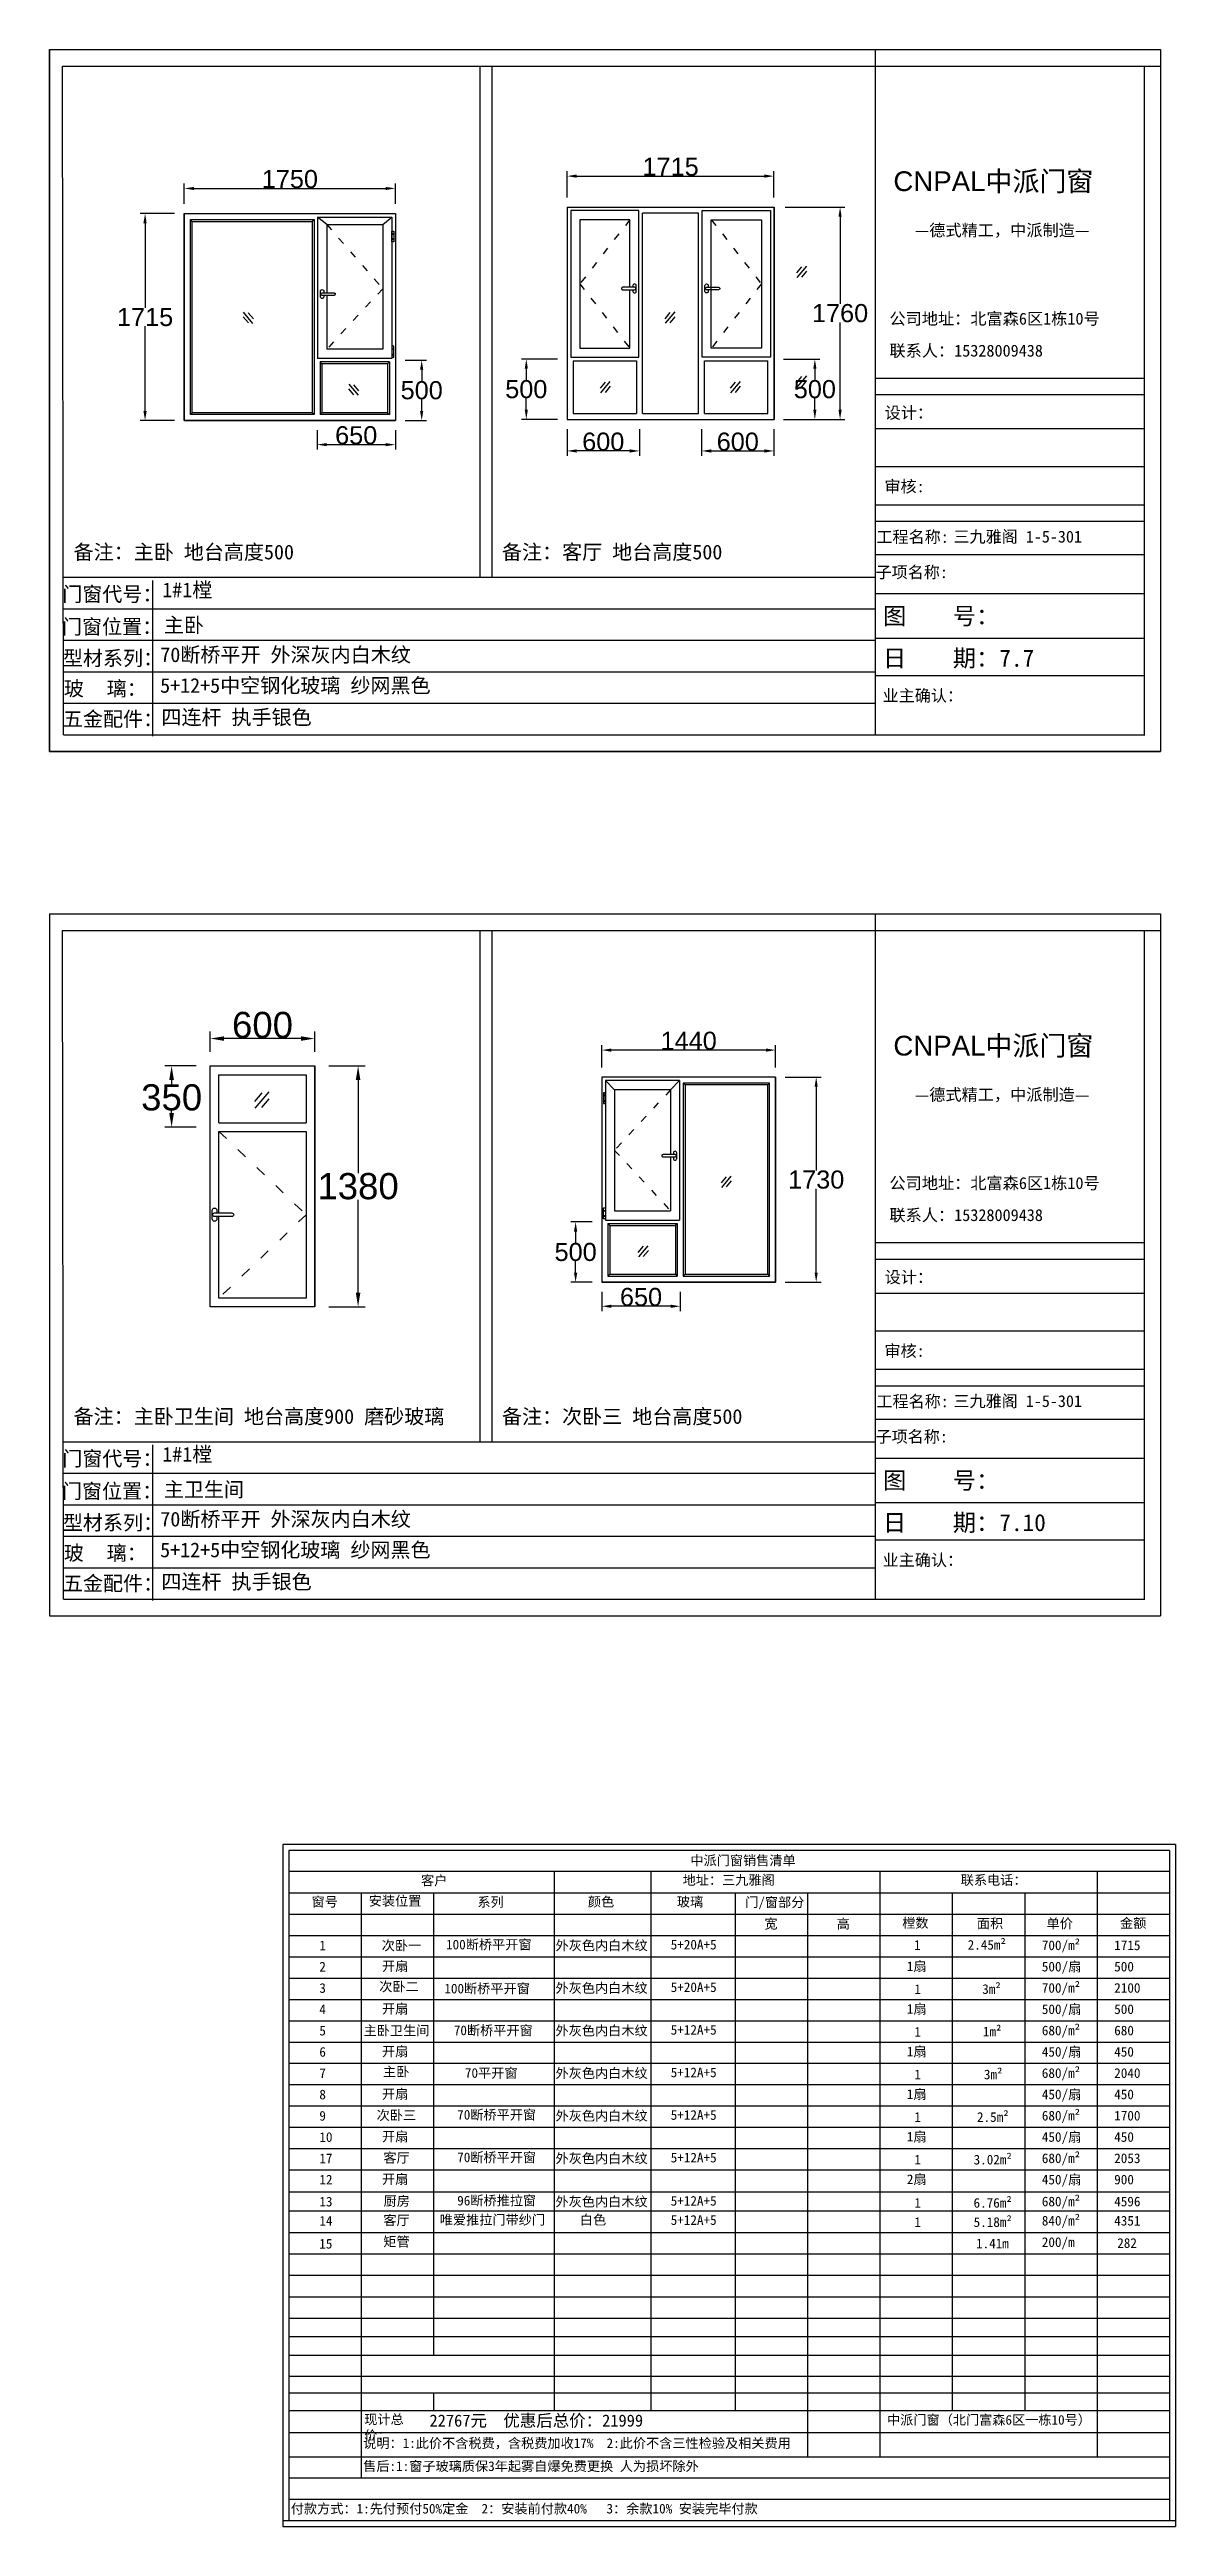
# Model space of a CAD drawing. Header units: inches. Extents: x -138455 to 599497, y -747149 to 13167.
# Drawn here: x 179601 to 188934, y -117628 to -97102 of the extents above; entities that cross this region are included whole.
import ezdxf

# ---------------------------------------------------------------- set-up
doc = ezdxf.new("R2010")
doc.units = ezdxf.units.IN
doc.header["$MEASUREMENT"] = 0
doc.header["$PDMODE"] = 35
doc.header["$PDSIZE"] = -3
doc.linetypes.add('ACAD_ISO03W100', pattern=[30, 12, -18])
doc.layers.add('0 @ 1', color=7, linetype='Continuous')
doc.styles.add('Annotative', font='arialbd.ttf')
doc.styles.add('MtXpl_', font='')
doc.styles.get("Standard").update_dxf_attribs({"font": 'arial.ttf'})
doc.styles.get('MtXpl_').set_extended_font_data('SimSun')
doc.dimstyles.get("Standard").update_dxf_attribs({"dimtxt": 80, "dimasz": 70, "dimexe": 40, "dimexo": 80, "dimgap": 0, "dimtad": 1, "dimtih": 1, "dimtoh": 1, "dimdec": 0, "dimzin": 0, "dimdsep": 46, "dimtxsty": 'Standard', "dimcen": 0.09, "dimadec": 0, "dimazin": 0, "dimtfac": 1, "dimtdec": 0, "dimtofl": 0, "dimtmove": 0, "dimatfit": 3, "dimfxl": 0, "dimtolj": 1, "dimtzin": 0, "dimarcsym": 0})

msp = doc.modelspace()

# ---------------------------------------------------------------- texts
for p in [(186595.9, -98274.9), (186595.9, -105438.4)]:
    msp.add_text('CNPAL', height=163.9).set_placement(p)
at = {"style": 'MtXpl_'}
for s, height, p in [('中派门窗', 163.9, (187359.3, -98274.9)), ('—德式精工，中派制造—', 98.338, (186773.5, -98648)), ('公司地址：北富森6区1栋10号', 98.338, (186563.2, -99381.1)), ('联系人：15328009438', 98.338, (186563.2, -99646.3)), ('设计：', 97.73, (186523.8, -100160.2)), ('审核:', 97.73, (186522, -100771.1)), ('工程名称:', 97.73, (186455.4, -101189.4)), ('三九雅阁 1-5-301', 97.729, (187093.9, -101187.4)), ('子项名称:', 97.73, (186448, -101481.7)), ('图    号：', 141.61, (186509.6, -101866.2)), ('日    期：7.7', 141.61, (186509.6, -102216)), ('业主确认：', 97.73, (186506.5, -102504.4)), ('中派门窗', 163.9, (187359.3, -105438.4)), ('—德式精工，中派制造—', 98.338, (186773.5, -105811.6)), ('公司地址：北富森6区1栋10号', 98.338, (186563.2, -106544.7)), ('联系人：15328009438', 98.338, (186563.2, -106809.9)), ('设计：', 97.73, (186523.8, -107323.7)), ('审核:', 97.73, (186522, -107934.6)), ('工程名称:', 97.73, (186455.4, -108353)), ('三九雅阁 1-5-301', 97.729, (187093.9, -108351)), ('子项名称:', 97.73, (186448, -108645.2)), ('图    号：', 141.61, (186509.6, -109029.8)), ('日    期：7.10', 141.607, (186509.6, -109379.5)), ('业主确认：', 97.73, (186506.5, -109668))]:
    msp.add_text(s, height=height, dxfattribs=at).set_placement(p)
at = {"layer": '0 @ 1', "style": 'Annotative'}
for s, p in [('门窗代号：', (179706.2, -101675.8)), ('门窗位置：', (179703.6, -101945.5)), ('型材系列：', (179711.2, -102206.2)), ('玻    璃：', (179719.1, -102457.9)), ('五金配件：', (179711.5, -102709.9)), ('门窗代号：', (179706.2, -108839.4)), ('门窗位置：', (179703.6, -109109)), ('型材系列：', (179711.2, -109369.8)), ('玻    璃：', (179719.1, -109621.5)), ('五金配件：', (179711.5, -109873.5))]:
    msp.add_text(s, height=121.83, dxfattribs=at).set_placement(p)
at = {"layer": '0 @ 1', "attachment_point": 1, "style": 'Annotative'}
for s, width, heights, insert, char_height in [('{\\fSimSun|b1|i0|c134|p2;备注：主卧 地台高度500}', 4396.385, [0], (179800.1, -101204.9), 121.831), ('{\\fSimSun|b1|i0|c134|p2;备注：客厅 地台高度500}', 4396.385, [0], (183351, -101204.9), 121.831), ('{\\fSimSun|b1|i0|c134|p2;1#1樘}', 4396.385, [0], (180535.3, -101518.6), 121.831), ('{\\fSimSun|b1|i0|c134|p2;主卧 }', 4396.385, [0], (180548.4, -101810), 121.831), ('{\\fSimSun|b1|i0|c134|p2;70断桥平开 外深灰内白木纹 }', 4396.385, [0], (180519.4, -102055.7), 121.831), ('{\\fSimSun|b1|i0|c134|p2;5+12+5中空钢化玻璃 纱网黑色}', 5972.399, [0], (180517.8, -102310.6), 121.831), ('{\\fSimSun|b1|i0|c134|p2;四连杆 执手银色}', 4396.385, [0], (180527.9, -102574), 121.831), ('{\\fSimSun|b1|i0|c134|p2;备注：主卧卫生间 地台高度900 磨砂玻璃}', 4396.385, [0], (179800.1, -108368.5), 121.831), ('{\\fSimSun|b1|i0|c134|p2;备注：次卧三 地台高度500}', 4396.385, [0], (183351, -108368.5), 121.831), ('{\\fSimSun|b1|i0|c134|p2;1#1樘}', 4396.385, [0], (180535.3, -108682.1), 121.831), ('{\\fSimSun|b1|i0|c134|p2;主卫生间 }', 4396.385, [0], (180548.4, -108973.6), 121.831), ('{\\fSimSun|b1|i0|c134|p2;70断桥平开 外深灰内白木纹 }', 4396.385, [0], (180519.4, -109219.3), 121.831), ('{\\fSimSun|b1|i0|c134|p2;5+12+5中空钢化玻璃 纱网黑色 }', 5972.399, [0], (180517.8, -109474.1), 121.831), ('{\\fSimSun|b1|i0|c134|p2;四连杆 执手银色 }', 4396.385, [0], (180527.9, -109737.5), 121.831), ('{\\fSimSun|b1|i0|c134|p2;中派门窗销售清单}', 1381.442, [0], (184913, -112068.1), 80), ('{\\fSimSun|b1|i0|c134|p2;客户}', 485.592, [0], (182680.6, -112234.8), 80), ('{\\fSimSun|b1|i0|c134|p2;地址：三九雅阁}', 1564.514, [0], (184848.8, -112230.6), 80), ('{\\fSimSun|b1|i0|c134|p2;联系电话：}', 603.897, [0], (187154.4, -112230.8), 80), ('{\\fSimSun|b1|i0|c134|p2;窗号}', 485.592, [0], (181773, -112410.6), 80), ('{\\fSimSun|b1|i0|c134|p2;安装位置}', 485.592, [0], (182246.9, -112403.4), 80), ('{\\fSimSun|b1|i0|c134|p2;系列}', 485.592, [0], (183147.8, -112412.8), 80), ('{\\fSimSun|b1|i0|c134|p2;颜色}', 485.592, [0], (184063.7, -112410.8), 80), ('{\\fSimSun|b1|i0|c134|p2;玻璃}', 485.592, [0], (184801.2, -112410.8), 80), ('{\\fSimSun|b1|i0|c134|p2;门/窗部分}', 603.897, [0], (185367.5, -112414.7), 80), ('{\\fSimSun|b1|i0|c134|p2;宽}', 603.897, [0], (185526, -112593.5), 80), ('{\\fSimSun|b1|i0|c134|p2;高}', 603.897, [0], (186126, -112593.5), 80), ('{\\fSimSun|b1|i0|c134|p2;樘数}', 603.897, [0], (186669.3, -112586.5), 80), ('{\\fSimSun|b1|i0|c134|p2;面积}', 603.897, [0], (187287.8, -112590.3), 80), ('{\\fSimSun|b1|i0|c134|p2;单价}', 603.897, [0], (187865.5, -112590.3), 80), ('{\\fSimSun|b1|i0|c134|p2;金额}', 603.897, [0], (188474.2, -112587.5), 80), ('{\\fSimSun|b1|i0|c134|p2;1}', 485.592, [0], (181837.4, -112772.8), 80), ('\\pi297.46838;{\\fSimSun|b1|i0|c134|p2;次卧一}', 921.091, [0], (182056.9, -112773.4), 80), ('{\\fSimSun|b1|i0|c134|p2;100断桥平开窗}', 921.091, [0], (182887.7, -112765.6), 80), ('{\\fSimSun|b1|i0|c134|p2;外灰色内白木纹}', 840.838, [0], (183795.3, -112772.9), 80), ('{\\fSimSun|b1|i0|c134|p2;5+20A+5}', 753.781, [0], (184750, -112766.2), 80), ('{\\fSimSun|b1|i0|c134|p2;1}', 753.781, [0], (186766.7, -112769.4), 80), ('{\\fSimSun|b1|i0|c134|p2;2.45m²}', 753.781, [0], (187211.6, -112768.1), 80), ('{\\fSimSun|b1|i0|c134|p2;700/m²}', 753.781, [0], (187826.5, -112771.8), 80), ('{\\fSimSun|b1|i0|c134|p2;1715}', 753.781, [0], (188426.5, -112771.8), 80), ('{\\fSimSun|b1|i0|c134|p2;2}', 485.592, [0], (181837.4, -112949.3), 80), ('{\\fSimSun|b1|i0|c134|p2;开扇}', 753.781, [0], (182356.8, -112944.7), 80), ('{\\fSimSun|b1|i0|c134|p2;1扇}', 753.781, [0], (186707.7, -112945.8), 80), ('{\\fSimSun|b1|i0|c134|p2;500/扇}', 753.781, [0], (187826.5, -112948.3), 80), ('{\\fSimSun|b1|i0|c134|p2;500}', 753.781, [0], (188426.5, -112948.3), 80), ('{\\fSimSun|b1|i0|c134|p2;3}', 485.592, [0], (181837.4, -113125.8), 80), ('\\pi297.46838;{\\fSimSun|b1|i0|c134|p2;次卧二}', 921.091, [0], (182036.4, -113113.9), 80), ('{\\fSimSun|b1|i0|c134|p2;开扇}', 753.781, [0], (182356.8, -113297.6), 80), ('{\\fSimSun|b1|i0|c134|p2;100断桥平开窗}', 921.091, [0], (182873.7, -113130.5), 80), ('{\\fSimSun|b1|i0|c134|p2;外灰色内白木纹}', 840.838, [0], (183795.3, -113125.8), 80), ('{\\fSimSun|b1|i0|c134|p2;5+20A+5}', 753.781, [0], (184750, -113119.1), 80), ('{\\fSimSun|b1|i0|c134|p2;1扇}', 753.781, [0], (186707.7, -113298.8), 80), ('{\\fSimSun|b1|i0|c134|p2;1}', 753.781, [0], (186769.9, -113136), 80), ('\\pi306.34104;{\\fSimSun|b1|i0|c134|p2;3m²}', 753.781, [0], (187026.1, -113134.6), 80), ('{\\fSimSun|b1|i0|c134|p2;500/扇}', 753.781, [0], (187826.5, -113301.3), 80), ('{\\fSimSun|b1|i0|c134|p2;700/m²}', 753.781, [0], (187826.5, -113124.8), 80), ('{\\fSimSun|b1|i0|c134|p2;500}', 753.781, [0], (188426.5, -113301.3), 80), ('{\\fSimSun|b1|i0|c134|p2;2100}', 753.781, [0], (188426.5, -113124.8), 80), ('{\\fSimSun|b1|i0|c134|p2;4}', 485.592, [0], (181837.4, -113302.3), 80), ('{\\fSimSun|b1|i0|c134|p2;5}', 485.592, [0], (181837.4, -113478.7), 80), ('\\pi185.82003;{\\fSimSun|b1|i0|c134|p2;主卧卫生间}', 921.091, [0], (182018.7, -113477.5), 80), ('\\pi43.70368;{\\fSimSun|b1|i0|c134|p2;70断桥平开窗}', 753.781, [0], (182908.4, -113476.8), 80), ('{\\fSimSun|b1|i0|c134|p2;外灰色内白木纹}', 840.838, [0], (183795.3, -113478.7), 80), ('{\\fSimSun|b1|i0|c134|p2;5+12A+5}', 753.781, [0], (184750, -113472.1), 80), ('{\\fSimSun|b1|i0|c134|p2;1}', 753.781, [0], (186769.9, -113488.9), 80), ('\\pi308.97841;{\\fSimSun|b1|i0|c134|p2;1m²}', 753.781, [77.3], (187028.9, -113486.6), 80), ('{\\fSimSun|b1|i0|c134|p2;680/m²}', 753.781, [0], (187826.5, -113477.7), 80), ('{\\fSimSun|b1|i0|c134|p2;680}', 753.781, [0], (188426.5, -113477.7), 80), ('{\\fSimSun|b1|i0|c134|p2;6}', 485.592, [0], (181837.4, -113655.2), 80), ('{\\fSimSun|b1|i0|c134|p2;开扇}', 753.781, [0], (182356.8, -113650.6), 80), ('{\\fSimSun|b1|i0|c134|p2;1扇}', 753.781, [0], (186707.7, -113651.7), 80), ('{\\fSimSun|b1|i0|c134|p2;450/扇}', 753.781, [0], (187826.5, -113654.2), 80), ('{\\fSimSun|b1|i0|c134|p2;450}', 753.781, [0], (188426.5, -113654.2), 80), ('{\\fSimSun|b1|i0|c134|p2;7}', 485.592, [0], (181837.4, -113831.7), 80), ('\\pi354.17168;{\\fSimSun|b1|i0|c134|p2;主卧}', 921.091, [0], (182011.1, -113818.9), 80), ('{\\fSimSun|b1|i0|c134|p2;70平开窗}', 753.781, [0], (183044.4, -113829.7), 80), ('{\\fSimSun|b1|i0|c134|p2;外灰色内白木纹}', 840.838, [0], (183795.3, -113831.7), 80), ('{\\fSimSun|b1|i0|c134|p2;5+12A+5}', 753.781, [0], (184750, -113825), 80), ('{\\fSimSun|b1|i0|c134|p2;1}', 753.781, [0], (186769.9, -113841.8), 80), ('\\pi306.34104;{\\fSimSun|b1|i0|c134|p2;3m²}', 753.781, [0], (187039.7, -113842), 80), ('{\\fSimSun|b1|i0|c134|p2;680/m²}', 753.781, [0], (187826.5, -113830.7), 80), ('{\\fSimSun|b1|i0|c134|p2;2040}', 753.781, [0], (188426.5, -113830.7), 80), ('{\\fSimSun|b1|i0|c134|p2;8}', 485.592, [0], (181837.4, -114008.1), 80), ('{\\fSimSun|b1|i0|c134|p2;开扇}', 753.781, [0], (182356.8, -114003.5), 80), ('{\\fSimSun|b1|i0|c134|p2;1扇}', 753.781, [0], (186707.7, -114004.7), 80), ('{\\fSimSun|b1|i0|c134|p2;450/扇}', 753.781, [0], (187826.5, -114007.1), 80), ('{\\fSimSun|b1|i0|c134|p2;450}', 753.781, [0], (188426.5, -114007.1), 80), ('{\\fSimSun|b1|i0|c134|p2;9}', 485.592, [0], (181837.4, -114184.6), 80), ('\\pi296.58926;{\\fSimSun|b1|i0|c134|p2;次卧三}', 921.091, [0], (182015.6, -114179.6), 80), ('{\\fSimSun|b1|i0|c134|p2;70断桥平开窗}', 753.781, [0], (182980.3, -114176), 80), ('{\\fSimSun|b1|i0|c134|p2;外灰色内白木纹}', 840.838, [0], (183795.3, -114184.6), 80), ('{\\fSimSun|b1|i0|c134|p2;5+12A+5}', 753.781, [0], (184750, -114177.9), 80), ('{\\fSimSun|b1|i0|c134|p2;1}', 753.781, [0], (186769.9, -114194.8), 80), ('\\pi249.19819;{\\fSimSun|b1|i0|c134|p2;2.5m²}', 753.781, [0], (187039.7, -114195), 80), ('{\\fSimSun|b1|i0|c134|p2;680/m²}', 753.781, [0], (187826.5, -114183.6), 80), ('{\\fSimSun|b1|i0|c134|p2;1700}', 753.781, [0], (188426.5, -114183.6), 80), ('{\\fSimSun|b1|i0|c134|p2;10}', 485.592, [0], (181837.4, -114361.1), 80), ('{\\fSimSun|b1|i0|c134|p2;开扇}', 753.781, [0], (182356.8, -114356.5), 80), ('\\pi352.63321;{\\fSimSun|b1|i0|c134|p2;客厅}', 921.091, [0], (182015.6, -114532.5), 80), ('{\\fSimSun|b1|i0|c134|p2;70断桥平开窗}', 753.781, [0], (182980.3, -114529), 80), ('{\\fSimSun|b1|i0|c134|p2;外灰色内白木纹}', 840.838, [0], (183795.3, -114537.6), 80), ('{\\fSimSun|b1|i0|c134|p2;5+12A+5}', 753.781, [0], (184750, -114530.9), 80), ('{\\fSimSun|b1|i0|c134|p2;1扇}', 753.781, [0], (186707.7, -114357.6), 80), ('\\pi221.2861;{\\fSimSun|b1|i0|c134|p2;3.02m²}', 753.781, [0], (187039.7, -114547.9), 80), ('{\\fSimSun|b1|i0|c134|p2;450/扇}', 753.781, [0], (187826.5, -114360.1), 80), ('{\\fSimSun|b1|i0|c134|p2;680/m²}', 753.781, [0], (187826.5, -114536.5), 80), ('{\\fSimSun|b1|i0|c134|p2;450}', 753.781, [0], (188426.5, -114360.1), 80), ('{\\fSimSun|b1|i0|c134|p2;17}', 485.592, [0], (181837.4, -114537.6), 80), ('{\\fSimSun|b1|i0|c134|p2;12}', 485.592, [0], (181837.4, -114714), 80), ('{\\fSimSun|b1|i0|c134|p2;开扇}', 753.781, [0], (182356.8, -114709.4), 80), ('{\\fSimSun|b1|i0|c134|p2;2扇}', 753.781, [0], (186707.7, -114710.5), 80), ('{\\fSimSun|b1|i0|c134|p2;1}', 753.781, [0], (186769.9, -114547.7), 80), ('{\\fSimSun|b1|i0|c134|p2;450/扇}', 753.781, [0], (187826.5, -114713), 80), ('{\\fSimSun|b1|i0|c134|p2;2053}', 753.781, [0], (188426.5, -114536.5), 80), ('{\\fSimSun|b1|i0|c134|p2;900}', 753.781, [0], (188426.5, -114713), 80), ('{\\fSimSun|b1|i0|c134|p2;13}', 485.592, [0], (181837.4, -114895.8), 80), ('\\pi354.39146;{\\fSimSun|b1|i0|c134|p2;厨房}', 921.091, [0], (182015.6, -114890.8), 80), ('{\\fSimSun|b1|i0|c134|p2;96断桥推拉窗}', 753.781, [0], (182980.3, -114887.2), 80), ('{\\fSimSun|b1|i0|c134|p2;外灰色内白木纹}', 840.838, [0], (183795.3, -114895.8), 80), ('{\\fSimSun|b1|i0|c134|p2;5+12A+5}', 753.781, [0], (184750, -114889.1), 80), ('{\\fSimSun|b1|i0|c134|p2;1}', 753.781, [0], (186769.9, -114906), 80), ('\\pi220.62676;{\\fSimSun|b1|i0|c134|p2;6.76m²}', 753.781, [0], (187039.7, -114906.2), 80), ('{\\fSimSun|b1|i0|c134|p2;680/m²}', 753.781, [0], (187826.5, -114894.8), 80), ('{\\fSimSun|b1|i0|c134|p2;4596}', 753.781, [0], (188426.5, -114894.8), 80), ('{\\fSimSun|b1|i0|c134|p2;14}', 485.592, [0], (181837.4, -115054.9), 80), ('\\pi352.63321;{\\fSimSun|b1|i0|c134|p2;客厅}', 921.091, [0], (182015.6, -115049.9), 80), ('{\\fSimSun|b1|i0|c134|p2;唯爱推拉门带纱门}', 907.728, [0], (182835.4, -115046.4), 80), ('{\\fSimSun|b1|i0|c134|p2;白色}', 840.838, [0], (183997, -115046.6), 80), ('{\\fSimSun|b1|i0|c134|p2;5+12A+5}', 753.781, [0], (184750, -115048.3), 80), ('{\\fSimSun|b1|i0|c134|p2;1}', 753.781, [0], (186769.9, -115065.1), 80), ('\\pi221.2861;{\\fSimSun|b1|i0|c134|p2;5.18m²}', 753.781, [0], (187039.7, -115065.3), 80), ('{\\fSimSun|b1|i0|c134|p2;840/m²}', 753.781, [0], (187826.5, -115053.9), 80), ('{\\fSimSun|b1|i0|c134|p2;4351}', 753.781, [0], (188426.5, -115053.9), 80), ('{\\fSimSun|b1|i0|c134|p2;15}', 485.592, [0], (181836.7, -115244.5), 80), ('\\pi352.19365;{\\fSimSun|b1|i0|c134|p2;矩管}', 921.091, [0], (182015.6, -115227.6), 80), ('\\pi241.06632;{\\fSimSun|b1|i0|c134|p2;1.41m}', 753.781, [0], (187039.7, -115243), 80), ('{\\fSimSun|b1|i0|c134|p2;200/m}', 753.781, [0], (187826.5, -115231.6), 80), ('{\\fSimSun|b1|i0|c134|p2;282}', 753.781, [0], (188451.6, -115239), 80), ('{\\fSimSun|b1|i0|c134|p2;现计总价：}', 485.592, [0], (182209.4, -116700), 80), ('{\\fSimSun|b1|i0|c134|p2;22767元  优惠后总价：21999}', 2644.65, [0], (182750.2, -116700.3), 100), ('{\\fSimSun|b1|i0|c134|p2;中派门窗（北门富森6区一栋10号）}', 1756.126, [0], (186543, -116704.4), 80), ('{\\fSimSun|b1|i0|c134|p2;说明：1:此价不含税费，含税费加收17%  2:此价不含三性检验及相关费用}', 3920.385, [0], (182200.7, -116897.4), 80), ('{\\fSimSun|b1|i0|c134|p2;售后:1:窗子玻璃质保3年起雾自爆免费更换 人为损坏除外  }', 6510.182, [0], (182200.7, -117088.3), 80), ('{\\fSimSun|b1|i0|c134|p2;付款方式：1:先付预付50%定金  2：安装前付款40%   3：余款10% 安装完毕付款}', 6510.182, [0], (181600.7, -117440.3), 80)]:
    msp.add_mtext_dynamic_manual_height_columns(s, width=width, gutter_width=903.5, heights=heights, dxfattribs=dict(at, insert=insert, char_height=char_height))

# ---------------------------------------------------------------- blocks, each defined once
blk = doc.blocks.new('dzcs')
blk.add_lwpolyline([(142096, -3328), (142196, -3328, 0.414214), (142206, -3318), (142206, -3318, 0.414214), (142196, -3308), (142096, -3308, 0.414214), (142086, -3318), (142086, -3318, 0.414214)], format="xyb", close=True)
blk.add_lwpolyline([(142182, -3328), (142182, -3342, 0.414214), (142196, -3355), (142196, -3355, 0.414214), (142209, -3342), (142209, -3294, 0.414214), (142196, -3280), (142196, -3280, 0.414214), (142182, -3294), (142182, -3308)], format="xyb")
blk = doc.blocks.new('123as')
at = {"color": 0}
for p, q in [((90189, 51387), (90252, 51462)), ((90194, 51330), (90312, 51470)), ((90251, 51335), (90314, 51410))]:
    blk.add_line(p, q, dxfattribs=at)
blk = doc.blocks.new('*D644')
at = {"color": 0, "lineweight": -2, "transparency": 16777216}
for p, q in [((184179, -107397), (184179, -107556)), ((184749, -107516), (184259, -107516)), ((184829, -107397), (184829, -107556))]:
    blk.add_line(p, q, dxfattribs=at)
at = {"color": 0, "transparency": 16777216}
for points in [[(184259, -107503), (184259, -107530), (184179, -107516)], [(184749, -107503), (184749, -107530), (184829, -107516)]]:
    blk.add_solid(points, dxfattribs=at)
at = {"layer": 'Defpoints', "color": 0, "transparency": 16777216}
for p in [(184179, -107317), (184829, -107317), (184179, -107516)]:
    blk.add_point(p, dxfattribs=at)
at = {"color": 0, "transparency": 16777216, "insert": (184504, -107440), "char_height": 150, "attachment_point": 5}
blk.add_mtext('\\A1;650', dxfattribs=at)
blk = doc.blocks.new('23zdsa')
for p, q in [((141281, -2940), (141266, -2940)), ((141266, -2940), (141266, -3030)), ((141281, -2960), (141266, -2960)), ((141281, -2965), (141266, -2965)), ((141266, -3005), (141281, -3005)), ((141266, -3010), (141281, -3010)), ((141266, -3030), (141281, -3030)), ((141281, -3030), (141281, -2940))]:
    blk.add_line(p, q)
blk = doc.blocks.new('*D645')
at = {"color": 0, "lineweight": -2, "transparency": 16777216}
for p, q in [((184179, -105537), (184179, -105353)), ((185539, -105393), (184259, -105393)), ((185619, -105537), (185619, -105353))]:
    blk.add_line(p, q, dxfattribs=at)
at = {"color": 0, "transparency": 16777216}
for points in [[(184259, -105380), (184259, -105407), (184179, -105393)], [(185539, -105380), (185539, -105407), (185619, -105393)]]:
    blk.add_solid(points, dxfattribs=at)
at = {"layer": 'Defpoints', "color": 0, "transparency": 16777216}
for p in [(184179, -105393), (184179, -105617), (185619, -105617)]:
    blk.add_point(p, dxfattribs=at)
at = {"color": 0, "transparency": 16777216, "insert": (184899, -105317), "char_height": 150, "attachment_point": 5}
blk.add_mtext('\\A1;1440', dxfattribs=at)
blk = doc.blocks.new('*D679')
at = {"color": 0, "lineweight": -2, "transparency": 16777216}
for p, q in [((184099, -106817), (183922, -106817)), ((183962, -106897), (183962, -106990)), ((183962, -107237), (183962, -107143)), ((184099, -107317), (183922, -107317))]:
    blk.add_line(p, q, dxfattribs=at)
at = {"color": 0, "transparency": 16777216}
for points in [[(183948, -106897), (183975, -106897), (183962, -106817)], [(183948, -107237), (183975, -107237), (183962, -107317)]]:
    blk.add_solid(points, dxfattribs=at)
at = {"layer": 'Defpoints', "color": 0, "transparency": 16777216}
for p in [(184179, -106817), (183962, -107317), (184179, -107317)]:
    blk.add_point(p, dxfattribs=at)
at = {"color": 0, "transparency": 16777216, "insert": (183962, -107067), "char_height": 150, "attachment_point": 5}
blk.add_mtext('\\A1;500', dxfattribs=at)
blk = doc.blocks.new('*D680')
at = {"color": 0, "lineweight": -2, "transparency": 16777216}
for p, q in [((185699, -105617), (185996, -105617)), ((185956, -105697), (185956, -106390)), ((185956, -107237), (185956, -106543)), ((185699, -107317), (185996, -107317))]:
    blk.add_line(p, q, dxfattribs=at)
at = {"color": 0, "transparency": 16777216}
for points in [[(185943, -105697), (185969, -105697), (185956, -105617)], [(185943, -107237), (185969, -107237), (185956, -107317)]]:
    blk.add_solid(points, dxfattribs=at)
at = {"layer": 'Defpoints', "color": 0, "transparency": 16777216}
for p in [(185619, -105617), (185619, -107317), (185956, -107317)]:
    blk.add_point(p, dxfattribs=at)
at = {"color": 0, "transparency": 16777216, "insert": (185956, -106467), "char_height": 150, "attachment_point": 5}
blk.add_mtext('\\A1;1730', dxfattribs=at)
blk = doc.blocks.new('*D684')
at = {"color": 0, "lineweight": -2, "transparency": 16777216}
for p, q in [((181818, -100256), (181818, -100416)), ((182468, -100256), (182468, -100416)), ((181898, -100376), (182388, -100376))]:
    blk.add_line(p, q, dxfattribs=at)
at = {"color": 0, "transparency": 16777216}
for points in [[(181898, -100363), (181898, -100389), (181818, -100376)], [(182388, -100363), (182388, -100389), (182468, -100376)]]:
    blk.add_solid(points, dxfattribs=at)
at = {"layer": 'Defpoints', "color": 0, "transparency": 16777216}
for p in [(181818, -100176), (182468, -100176), (182468, -100376)]:
    blk.add_point(p, dxfattribs=at)
at = {"color": 0, "transparency": 16777216, "insert": (182143, -100299), "char_height": 150, "attachment_point": 5}
blk.add_mtext('\\A1;650', dxfattribs=at)
blk = doc.blocks.new('*D686')
at = {"color": 0, "lineweight": -2, "transparency": 16777216}
for p, q in [((180718, -98381), (180718, -98213)), ((180798, -98253), (182388, -98253)), ((182468, -98381), (182468, -98213))]:
    blk.add_line(p, q, dxfattribs=at)
at = {"color": 0, "transparency": 16777216}
for points in [[(180798, -98240), (180798, -98266), (180718, -98253)], [(182388, -98240), (182388, -98266), (182468, -98253)]]:
    blk.add_solid(points, dxfattribs=at)
at = {"layer": 'Defpoints', "color": 0, "transparency": 16777216}
for p in [(182468, -98253), (180718, -98461), (182468, -98461)]:
    blk.add_point(p, dxfattribs=at)
at = {"color": 0, "transparency": 16777216, "insert": (181593, -98176), "char_height": 150, "attachment_point": 5}
blk.add_mtext('\\A1;1750', dxfattribs=at)
blk = doc.blocks.new('*D685')
at = {"color": 0, "lineweight": -2, "transparency": 16777216}
for p, q in [((182548, -99676), (182726, -99676)), ((182686, -99756), (182686, -99850)), ((182686, -100096), (182686, -100003)), ((182548, -100176), (182726, -100176))]:
    blk.add_line(p, q, dxfattribs=at)
at = {"color": 0, "transparency": 16777216}
for points in [[(182672, -99756), (182699, -99756), (182686, -99676)], [(182672, -100096), (182699, -100096), (182686, -100176)]]:
    blk.add_solid(points, dxfattribs=at)
at = {"layer": 'Defpoints', "color": 0, "transparency": 16777216}
for p in [(182468, -99676), (182468, -100176), (182686, -100176)]:
    blk.add_point(p, dxfattribs=at)
at = {"color": 0, "transparency": 16777216, "insert": (182686, -99926), "char_height": 150, "attachment_point": 5}
blk.add_mtext('\\A1;500', dxfattribs=at)
blk = doc.blocks.new('*D687')
at = {"color": 0, "lineweight": -2, "transparency": 16777216}
for p, q in [((180638, -98461), (180353, -98461)), ((180393, -98541), (180393, -99242)), ((180393, -100096), (180393, -99395)), ((180638, -100176), (180353, -100176))]:
    blk.add_line(p, q, dxfattribs=at)
at = {"color": 0, "transparency": 16777216}
for points in [[(180379, -98541), (180406, -98541), (180393, -98461)], [(180379, -100096), (180406, -100096), (180393, -100176)]]:
    blk.add_solid(points, dxfattribs=at)
at = {"layer": 'Defpoints', "color": 0, "transparency": 16777216}
for p in [(180718, -98461), (180393, -100176), (180718, -100176)]:
    blk.add_point(p, dxfattribs=at)
at = {"color": 0, "transparency": 16777216, "insert": (180393, -99319), "char_height": 150, "attachment_point": 5}
blk.add_mtext('\\A1;1715', dxfattribs=at)
blk = doc.blocks.new('*D700')
at = {"color": 0, "lineweight": -2, "transparency": 16777216}
for p, q in [((183891, -100247), (183891, -100468)), ((184491, -100247), (184491, -100468)), ((184411, -100428), (183971, -100428))]:
    blk.add_line(p, q, dxfattribs=at)
at = {"color": 0, "transparency": 16777216}
for points in [[(183971, -100415), (183971, -100442), (183891, -100428)], [(184411, -100415), (184411, -100442), (184491, -100428)]]:
    blk.add_solid(points, dxfattribs=at)
at = {"layer": 'Defpoints', "color": 0, "transparency": 16777216}
for p in [(183891, -100167), (184491, -100167), (183891, -100428)]:
    blk.add_point(p, dxfattribs=at)
at = {"color": 0, "transparency": 16777216, "insert": (184191, -100352), "char_height": 150, "attachment_point": 5}
blk.add_mtext('\\A1;600', dxfattribs=at)
blk = doc.blocks.new('*D698')
at = {"color": 0, "lineweight": -2, "transparency": 16777216}
for p, q in [((185699, -98407), (186194, -98407)), ((186154, -98487), (186154, -99210)), ((186154, -100087), (186154, -99363)), ((185699, -100167), (186194, -100167))]:
    blk.add_line(p, q, dxfattribs=at)
at = {"color": 0, "transparency": 16777216}
for points in [[(186141, -98487), (186167, -98487), (186154, -98407)], [(186141, -100087), (186167, -100087), (186154, -100167)]]:
    blk.add_solid(points, dxfattribs=at)
at = {"layer": 'Defpoints', "color": 0, "transparency": 16777216}
for p in [(185619, -98407), (185619, -100167), (186154, -100167)]:
    blk.add_point(p, dxfattribs=at)
at = {"color": 0, "transparency": 16777216, "insert": (186154, -99287), "char_height": 150, "attachment_point": 5}
blk.add_mtext('\\A1;1760', dxfattribs=at)
blk = doc.blocks.new('*D701')
at = {"color": 0, "lineweight": -2, "transparency": 16777216}
for p, q in [((185006, -100247), (185006, -100468)), ((185606, -100247), (185606, -100468)), ((185086, -100428), (185526, -100428))]:
    blk.add_line(p, q, dxfattribs=at)
at = {"color": 0, "transparency": 16777216}
for points in [[(185086, -100415), (185086, -100442), (185006, -100428)], [(185526, -100415), (185526, -100442), (185606, -100428)]]:
    blk.add_solid(points, dxfattribs=at)
at = {"layer": 'Defpoints', "color": 0, "transparency": 16777216}
for p in [(185006, -100167), (185606, -100167), (185606, -100428)]:
    blk.add_point(p, dxfattribs=at)
at = {"color": 0, "transparency": 16777216, "insert": (185306, -100352), "char_height": 150, "attachment_point": 5}
blk.add_mtext('\\A1;600', dxfattribs=at)
blk = doc.blocks.new('*D699')
at = {"color": 0, "lineweight": -2, "transparency": 16777216}
for p, q in [((183811, -99667), (183513, -99667)), ((183553, -99747), (183553, -99840)), ((183811, -100167), (183513, -100167)), ((183553, -100087), (183553, -99993))]:
    blk.add_line(p, q, dxfattribs=at)
at = {"color": 0, "transparency": 16777216}
for points in [[(183540, -99747), (183566, -99747), (183553, -99667)], [(183540, -100087), (183566, -100087), (183553, -100167)]]:
    blk.add_solid(points, dxfattribs=at)
at = {"layer": 'Defpoints', "color": 0, "transparency": 16777216}
for p in [(183891, -99667), (183553, -100167), (183891, -100167)]:
    blk.add_point(p, dxfattribs=at)
at = {"color": 0, "transparency": 16777216, "insert": (183553, -99917), "char_height": 150, "attachment_point": 5}
blk.add_mtext('\\A1;500', dxfattribs=at)
blk = doc.blocks.new('*D702')
at = {"color": 0, "lineweight": -2, "transparency": 16777216}
for p, q in [((185686, -99667), (185985, -99667)), ((185945, -99747), (185945, -99840)), ((185686, -100167), (185985, -100167)), ((185945, -100087), (185945, -99993))]:
    blk.add_line(p, q, dxfattribs=at)
at = {"color": 0, "transparency": 16777216}
for points in [[(185932, -99747), (185958, -99747), (185945, -99667)], [(185932, -100087), (185958, -100087), (185945, -100167)]]:
    blk.add_solid(points, dxfattribs=at)
at = {"layer": 'Defpoints', "color": 0, "transparency": 16777216}
for p in [(185606, -99667), (185606, -100167), (185945, -100167)]:
    blk.add_point(p, dxfattribs=at)
at = {"color": 0, "transparency": 16777216, "insert": (185945, -99917), "char_height": 150, "attachment_point": 5}
blk.add_mtext('\\A1;500', dxfattribs=at)
blk = doc.blocks.new('*D703')
at = {"color": 0, "lineweight": -2, "transparency": 16777216}
for p, q in [((183891, -98327), (183891, -98111)), ((185606, -98327), (185606, -98111)), ((183971, -98151), (185526, -98151))]:
    blk.add_line(p, q, dxfattribs=at)
at = {"color": 0, "transparency": 16777216}
for points in [[(183971, -98137), (183971, -98164), (183891, -98151)], [(185526, -98137), (185526, -98164), (185606, -98151)]]:
    blk.add_solid(points, dxfattribs=at)
at = {"layer": 'Defpoints', "color": 0, "transparency": 16777216}
for p in [(185606, -98151), (183891, -98407), (185606, -98407)]:
    blk.add_point(p, dxfattribs=at)
at = {"color": 0, "transparency": 16777216, "insert": (184749, -98074), "char_height": 150, "attachment_point": 5}
blk.add_mtext('\\A1;1715', dxfattribs=at)
blk = doc.blocks.new('*D681')
at = {"color": 0, "lineweight": -2, "transparency": 16777216}
for p, q in [((181891, -105891), (182099, -105891)), ((182059, -105971), (182059, -106505)), ((182059, -107191), (182059, -106658)), ((181891, -107271), (182099, -107271))]:
    blk.add_line(p, q, dxfattribs=at)
at = {"color": 0, "transparency": 16777216}
for points in [[(182046, -105971), (182072, -105971), (182059, -105891)], [(182046, -107191), (182072, -107191), (182059, -107271)]]:
    blk.add_solid(points, dxfattribs=at)
at = {"layer": 'Defpoints', "color": 0, "transparency": 16777216}
for p in [(181811, -105891), (181811, -107271), (182059, -107271)]:
    blk.add_point(p, dxfattribs=at)
at = {"color": 0, "transparency": 16777216, "insert": (182059, -106581), "char_height": 150, "attachment_point": 5}
blk.add_mtext('\\A1;1380', dxfattribs=at)
blk = doc.blocks.new('*D682')
at = {"color": 0, "lineweight": -2, "transparency": 16777216}
for p, q in [((181211, -105811), (181211, -105694)), ((181731, -105734), (181291, -105734)), ((181811, -105811), (181811, -105694))]:
    blk.add_line(p, q, dxfattribs=at)
at = {"color": 0, "transparency": 16777216}
for points in [[(181291, -105721), (181291, -105747), (181211, -105734)], [(181731, -105721), (181731, -105747), (181811, -105734)]]:
    blk.add_solid(points, dxfattribs=at)
at = {"layer": 'Defpoints', "color": 0, "transparency": 16777216}
for p in [(181211, -105734), (181211, -105891), (181811, -105891)]:
    blk.add_point(p, dxfattribs=at)
at = {"color": 0, "transparency": 16777216, "insert": (181511, -105657), "char_height": 150, "attachment_point": 5}
blk.add_mtext('\\A1;600', dxfattribs=at)
blk = doc.blocks.new('*D683')
at = {"color": 0, "lineweight": -2, "transparency": 16777216}
for p, q in [((181131, -105891), (180950, -105891)), ((180990, -105971), (180990, -105996)), ((180990, -106161), (180990, -106149)), ((181131, -106241), (180950, -106241))]:
    blk.add_line(p, q, dxfattribs=at)
at = {"color": 0, "transparency": 16777216}
for points in [[(180976, -105971), (181003, -105971), (180990, -105891)], [(180976, -106161), (181003, -106161), (180990, -106241)]]:
    blk.add_solid(points, dxfattribs=at)
at = {"layer": 'Defpoints', "color": 0, "transparency": 16777216}
for p in [(180990, -105891), (181211, -105891), (181211, -106241)]:
    blk.add_point(p, dxfattribs=at)
at = {"color": 0, "transparency": 16777216, "insert": (180990, -106072), "char_height": 150, "attachment_point": 5}
blk.add_mtext('\\A1;350', dxfattribs=at)
blk = doc.blocks.new('12312ads')
for p, q in [((181211.3, -107271.2), (181211.3, -105891.2)), ((181211.3, -105891.2), (181811.3, -105891.2)), ((181811.3, -107271.2), (181811.3, -105891.2)), ((181811.3, -105891.2), (181811.3, -107271.2)), ((181261.3, -105941.2), (181761.3, -105941.2)), ((181261.3, -106216.2), (181261.3, -105941.2)), ((181761.3, -105941.2), (181761.3, -106216.2)), ((181261.3, -106216.2), (181761.3, -106216.2)), ((181261.3, -106266.2), (181761.3, -106266.2)), ((181261.3, -106733.6), (181261.3, -106266.2)), ((181761.3, -106266.2), (181761.3, -107221.2)), ((181261.3, -107221.2), (181261.3, -106753.6)), ((181811.3, -107271.2), (181211.3, -107271.2)), ((181761.3, -107221.2), (181261.3, -107221.2))]:
    blk.add_line(p, q)
at = {"linetype": 'ACAD_ISO03W100', "ltscale": 5}
blk.add_lwpolyline([(181261.3, -106266.2), (181761.3, -106743.7), (181261.3, -107221.2)], dxfattribs=at)
at = {"xscale": 0.6684526412304121, "yscale": 0.6684526412304121, "zscale": 0.6684526412304121}
blk.add_blockref('123as', (121179, -140444.2), dxfattribs=at)
at = {"xscale": -1}
blk.add_blockref('dzcs', (323431.8, -103425.8), dxfattribs=at)
for base, p2, angle, picture, middle in [((181211.3, -105734), (181211.3, -105891.2), 180, '*D682', (181511.3, -105657.4)), ((182059.1, -107271.2), (181811.3, -107271.2), 90, '*D681', (182059.1, -106581.2))]:
    dim = blk.add_linear_dim(base=base, p1=(181811.3, -105891.2), p2=p2, angle=angle, dimstyle='Standard', override={"dimtxt": 150, "dimasz": 80})
    dim.commit()
    dim.dimension.update_dxf_attribs({"geometry": picture, "text_midpoint": middle})
dim = blk.add_linear_dim(base=(180989.6, -105891.2), p1=(181211.3, -106241.2), p2=(181211.3, -105891.2), angle=90, dimstyle='Standard', override={"dimtxt": 150, "dimasz": 80})
dim.commit()
dim.dimension.update_dxf_attribs({"geometry": '*D683', "text_midpoint": (180989.6, -106072.4), "dimtype": 128})

# ---------------------------------------------------------------- dimensions: what is measured, and where the dimension line sits
for base, p1, p2, picture, middle in [((182468.2, -98253.1), (180718.2, -98461.1), (182468.2, -98461.1), '*D686', (181593.2, -98176.5)), ((185606.5, -98150.5), (183891.5, -98406.7), (185606.5, -98406.7), '*D703', (184749, -98073.9)), ((183891.5, -100428.2), (184491.5, -100166.7), (183891.5, -100166.7), '*D700', (184191.5, -100351.7)), ((185606.5, -100428.2), (185006.5, -100166.7), (185606.5, -100166.7), '*D701', (185306.5, -100351.7))]:
    dim = msp.add_linear_dim(base=base, p1=p1, p2=p2, dimstyle='Standard', override={"dimtxt": 150, "dimasz": 80})
    dim.commit()
    dim.dimension.update_dxf_attribs({"geometry": picture, "text_midpoint": middle})
for base, p1, p2, angle, picture, middle in [((180392.6, -100176.1), (180718.2, -98461.1), (180718.2, -100176.1), 90, '*D687', (180392.6, -99318.6)), ((183553, -100166.7), (183891.5, -99666.7), (183891.5, -100166.7), 90, '*D699', (183553, -99916.7)), ((185945, -100166.7), (185606.5, -99666.7), (185606.5, -100166.7), 90, '*D702', (185945, -99916.7)), ((182468.2, -100375.9), (181818.2, -100176.1), (182468.2, -100176.1), 180, '*D684', (182143.2, -100299.3)), ((184179.2, -105393.5), (185619.2, -105616.5), (184179.2, -105616.5), 180, '*D645', (184899.2, -105316.9)), ((184179.2, -107516.3), (184829.2, -107316.5), (184179.2, -107316.5), 0, '*D644', (184504.2, -107439.7))]:
    dim = msp.add_linear_dim(base=base, p1=p1, p2=p2, angle=angle, dimstyle='Standard', override={"dimtxt": 150, "dimasz": 80})
    dim.commit()
    dim.dimension.update_dxf_attribs({"geometry": picture, "text_midpoint": middle})
for base, p1, p2, picture, middle in [((186154.1, -100166.7), (185619, -98406.7), (185619, -100166.7), '*D698', (186154.1, -99286.7)), ((182685.6, -100176.1), (182468.2, -99676.1), (182468.2, -100176.1), '*D685', (182685.6, -99926.1)), ((183961.8, -107316.5), (184179.2, -106816.5), (184179.2, -107316.5), '*D679', (183961.8, -107066.5))]:
    dim = msp.add_linear_dim(base=base, p1=p1, p2=p2, angle=90, dimstyle='Standard', override={"dimtxt": 150, "dimasz": 80})
    dim.commit()
    dim.dimension.update_dxf_attribs({"geometry": picture, "text_midpoint": middle, "dimtype": 160})
dim = msp.add_linear_dim(base=(185955.9, -107316.5), p1=(185619.2, -105616.5), p2=(185619.2, -107316.5), angle=90, text='1730', dimstyle='Standard', override={"dimtxt": 150, "dimasz": 80})
dim.commit()
dim.dimension.update_dxf_attribs({"geometry": '*D680', "text_midpoint": (185955.9, -106466.5)})

# ---------------------------------------------------------------- linework, layer by layer
for p, q in [((179600.7, -97101.8), (179600.7, -102918.1)), ((179600.7, -97101.8), (179600.7, -102780.9)), ((179707.4, -97238.4), (188811.3, -97238.4)), ((179717.6, -102780.9), (179707.4, -97238.4)), ((183168, -97238.4), (183168, -101475)), ((183268, -97238.4), (183268, -101475)), ((186444.6, -97101.8), (186444.6, -102780.9)), ((188674.7, -97242.7), (188674.7, -102785.2)), ((180718.2, -100176.1), (180718.2, -98461.1)), ((180718.2, -98461.1), (182468.2, -98461.1)), ((180718.2, -98461.1), (180718.2, -100176.1)), ((180768.2, -100126.1), (180768.2, -98511.1)), ((180768.2, -98511.1), (181793.2, -98511.1)), ((180783.2, -98526.1), (180768.2, -98511.1)), ((181778.2, -98526.1), (181793.2, -98511.1)), ((181793.2, -98511.1), (181793.2, -99706.1)), ((181823.2, -98491.1), (182438.2, -98491.1)), ((181823.2, -98491.1), (181823.2, -99661.1)), ((181898.2, -98551.1), (181823.2, -98491.1)), ((182438.2, -98491.1), (182438.2, -99661.1)), ((182468.2, -98461.1), (182468.2, -100176.1)), ((183891.5, -98406.7), (183891.5, -100166.7)), ((183891.5, -98406.7), (185606.5, -98406.7)), ((183921.5, -98436.7), (183921.5, -99651.7)), ((184486.5, -98436.7), (183921.5, -98436.7)), ((183996.5, -98511.7), (183996.5, -99576.7)), ((184411.5, -98511.7), (183996.5, -98511.7)), ((184411.5, -99072.1), (184411.5, -98511.7)), ((184486.5, -99651.7), (184486.5, -98436.7)), ((184981.5, -98456.7), (184516.5, -98456.7)), ((184516.5, -100116.7), (184516.5, -98456.7)), ((184981.5, -100116.7), (184981.5, -98456.7)), ((185011.5, -98436.7), (185576.5, -98436.7)), ((185011.5, -99651.7), (185011.5, -98436.7)), ((185086.5, -98511.7), (185501.5, -98511.7)), ((185086.5, -99576.7), (185086.5, -98511.7)), ((185501.5, -98511.7), (185501.5, -99576.7)), ((185576.5, -98436.7), (185576.5, -99651.7)), ((185606.5, -100166.7), (185606.5, -98406.7)), ((185606.5, -98406.7), (185606.5, -100166.7)), ((180783.2, -100111.1), (180783.2, -98526.1)), ((180783.2, -98526.1), (181778.2, -98526.1)), ((181778.2, -98526.1), (181778.2, -100111.1)), ((181898.2, -98551.1), (182363.2, -98551.1)), ((181898.2, -98551.1), (181898.2, -99118.6)), ((182363.2, -98551.1), (182363.2, -99586.1)), ((181898.2, -99138.6), (181898.2, -99586.1)), ((184411.5, -99576.7), (184411.5, -99092.1)), ((181793.2, -99706.1), (181793.2, -100126.1)), ((182438.2, -99661.1), (181823.2, -99661.1)), ((182418.2, -99691.1), (181843.2, -99691.1)), ((181843.2, -99691.1), (181843.2, -100126.1)), ((181858.2, -99706.1), (181843.2, -99691.1)), ((182403.2, -99706.1), (181858.2, -99706.1)), ((181858.2, -99706.1), (181858.2, -100111.1)), ((182363.2, -99586.1), (181898.2, -99586.1)), ((182403.2, -99706.1), (182418.2, -99691.1)), ((182403.2, -99706.1), (182403.2, -100111.1)), ((182418.2, -99691.1), (182418.2, -100126.1)), ((183921.5, -99651.7), (184486.5, -99651.7)), ((183941.5, -99681.7), (184466.5, -99681.7)), ((183941.5, -99681.7), (183941.5, -100116.7)), ((183996.5, -99576.7), (184411.5, -99576.7)), ((184466.5, -99681.7), (184466.5, -100116.7)), ((185576.5, -99651.7), (185011.5, -99651.7)), ((185031.5, -99681.7), (185556.5, -99681.7)), ((185031.5, -100116.7), (185031.5, -99681.7)), ((185501.5, -99576.7), (185086.5, -99576.7)), ((185556.5, -100116.7), (185556.5, -99681.7)), ((180768.2, -100126.1), (180768.2, -99781.1)), ((186444.6, -99824.8), (188674.7, -99824.8)), ((186444.6, -99961.4), (188674.7, -99961.4)), ((180783.2, -100111.1), (180768.2, -100126.1)), ((181793.2, -100126.1), (180768.2, -100126.1)), ((181778.2, -100111.1), (180783.2, -100111.1)), ((181793.2, -100126.1), (181778.2, -100111.1)), ((181858.2, -100111.1), (181843.2, -100126.1)), ((182418.2, -100126.1), (181843.2, -100126.1)), ((182403.2, -100111.1), (181858.2, -100111.1)), ((182403.2, -100111.1), (182418.2, -100126.1)), ((183891.5, -100166.7), (185606.5, -100166.7)), ((183941.5, -100116.7), (184466.5, -100116.7)), ((184516.5, -100116.7), (184981.5, -100116.7)), ((185031.5, -100116.7), (185556.5, -100116.7)), ((182468.2, -100176.1), (180718.2, -100176.1)), ((180718.2, -100176.1), (182468.2, -100176.1)), ((186444.6, -100243), (188674.7, -100243)), ((186444.6, -100556.2), (188674.7, -100556.2)), ((186444.6, -100874.4), (188674.7, -100874.4)), ((186444.6, -101010.9), (188674.7, -101010.9)), ((186444.6, -101287.2), (188674.7, -101287.2)), ((179717.2, -101475), (186444.6, -101475)), ((180453.5, -101502.2), (180453.5, -102790.8)), ((179717.2, -101736.1), (186444.6, -101736.1)), ((186444.6, -101610.9), (188674.7, -101610.9)), ((179717.2, -101997.3), (186444.6, -101997.3)), ((186444.6, -101978.5), (188674.7, -101978.5)), ((179717.2, -102258.5), (186444.6, -102258.5)), ((186444.6, -102288.3), (188674.7, -102288.3)), ((179717.2, -102519.7), (186444.6, -102519.7)), ((179717.6, -102780.9), (188674.7, -102780.9)), ((179600.7, -102918.1), (188811.3, -102918.1)), ((179600.7, -104265.3), (188811.3, -104265.3)), ((179600.7, -104265.3), (179600.7, -110081.6)), ((186444.6, -104265.3), (186444.6, -109944.4)), ((188811.3, -104265.3), (188811.3, -110081.6)), ((179707.4, -104401.9), (188811.3, -104401.9)), ((179717.6, -109944.4), (179707.4, -104401.9)), ((183168, -104401.9), (183168, -108638.5)), ((183268, -104401.9), (183268, -108638.5)), ((188674.7, -104406.2), (188674.7, -109948.8)), ((185619.2, -105616.5), (184179.2, -105616.5)), ((184179.2, -105616.5), (184179.2, -107316.5)), ((184824.2, -105646.5), (184209.2, -105646.5)), ((184209.2, -105646.5), (184209.2, -106801.5)), ((184749.2, -105721.5), (184824.2, -105646.5)), ((184824.2, -105646.5), (184824.2, -106801.5)), ((185569.2, -105666.5), (184854.2, -105666.5)), ((184854.2, -105666.5), (184854.2, -106846.5)), ((184869.2, -105681.5), (184854.2, -105666.5)), ((185554.2, -105681.5), (184869.2, -105681.5)), ((184869.2, -105681.5), (184869.2, -107251.5)), ((185554.2, -105681.5), (185569.2, -105666.5)), ((185554.2, -107251.5), (185554.2, -105681.5)), ((185569.2, -107266.5), (185569.2, -105666.5)), ((185619.2, -107316.5), (185619.2, -105616.5)), ((185619.2, -105616.5), (185619.2, -107316.5)), ((184749.2, -105721.5), (184284.2, -105721.5)), ((184284.2, -105721.5), (184284.2, -106726.5)), ((184749.2, -105721.5), (184749.2, -106259)), ((184749.2, -106279), (184749.2, -106726.5)), ((184284.2, -106726.5), (184749.2, -106726.5)), ((184209.2, -106801.5), (184824.2, -106801.5)), ((184229.2, -106831.5), (184804.2, -106831.5)), ((184229.2, -106831.5), (184229.2, -107266.5)), ((184244.2, -106846.5), (184229.2, -106831.5)), ((184244.2, -106846.5), (184789.2, -106846.5)), ((184244.2, -106846.5), (184244.2, -107251.5)), ((184789.2, -106846.5), (184804.2, -106831.5)), ((184789.2, -106846.5), (184789.2, -107251.5)), ((184804.2, -106831.5), (184804.2, -107266.5)), ((184854.2, -106846.5), (184854.2, -107266.5)), ((185569.2, -107266.5), (185569.2, -106921.5)), ((186444.6, -106988.3), (188674.7, -106988.3)), ((186444.6, -107124.9), (188674.7, -107124.9)), ((184179.2, -107316.5), (185619.2, -107316.5)), ((185619.2, -107316.5), (184179.2, -107316.5)), ((184244.2, -107251.5), (184229.2, -107266.5)), ((184229.2, -107266.5), (184804.2, -107266.5)), ((184244.2, -107251.5), (184789.2, -107251.5)), ((184789.2, -107251.5), (184804.2, -107266.5)), ((184854.2, -107266.5), (184869.2, -107251.5)), ((184854.2, -107266.5), (185569.2, -107266.5)), ((184869.2, -107251.5), (185554.2, -107251.5)), ((185554.2, -107251.5), (185569.2, -107266.5)), ((186444.6, -107406.6), (188674.7, -107406.6)), ((186444.6, -107719.8), (188674.7, -107719.8)), ((186444.6, -108037.9), (188674.7, -108037.9)), ((186444.6, -108174.5), (188674.7, -108174.5)), ((186444.6, -108450.7), (188674.7, -108450.7)), ((179717.2, -108638.5), (186444.6, -108638.5)), ((180453.5, -108665.7), (180453.5, -109954.3)), ((186444.6, -108774.5), (188674.7, -108774.5)), ((179717.2, -108899.7), (186444.6, -108899.7)), ((179717.2, -109160.9), (186444.6, -109160.9)), ((186444.6, -109142.1), (188674.7, -109142.1)), ((179717.2, -109422.1), (186444.6, -109422.1)), ((186444.6, -109451.8), (188674.7, -109451.8)), ((179717.2, -109683.3), (186444.6, -109683.3)), ((179717.6, -109944.4), (188674.7, -109944.4)), ((179600.7, -110081.6), (188811.3, -110081.6)), ((188934.3, -111975.5), (181534.3, -111975.5)), ((181534.3, -111975.5), (181534.3, -117627.9)), ((188884.3, -112025.5), (181584.3, -112025.5)), ((181584.3, -112025.5), (181584.3, -117577.9)), ((188884.3, -112025.5), (188884.3, -117577.9)), ((188934.3, -111975.5), (188934.3, -117627.9)), ((188884.3, -112201.5), (181584.3, -112201.5)), ((183784.3, -112201.5), (183784.3, -113966.2)), ((184584.3, -112201.5), (184584.3, -114495.6)), ((186484.3, -112201.5), (186484.3, -117049.9)), ((188284.3, -112201.5), (188284.3, -113966.2)), ((181584.3, -112378), (188884.3, -112378)), ((182184.3, -112378), (182184.3, -113966.2)), ((182784.3, -112378), (182784.3, -113966.2)), ((185284.3, -112378), (185284.3, -114495.6)), ((185884.3, -112378), (185884.3, -117049.9)), ((187084.3, -112378), (187084.3, -116668.1)), ((187684.3, -112378), (187684.3, -113966.2)), ((181584.3, -112554.4), (188884.3, -112554.4)), ((181584.3, -112730.9), (188884.3, -112730.9)), ((181584.3, -112907.4), (188884.3, -112907.4)), ((181584.3, -113083.9), (188884.3, -113083.9)), ((181584.3, -113260.3), (188884.3, -113260.3)), ((181584.3, -113436.8), (188884.3, -113436.8)), ((181584.3, -113613.3), (188884.3, -113613.3)), ((181584.3, -113789.7), (188884.3, -113789.7)), ((181584.3, -113966.2), (188884.3, -113966.2)), ((182184.3, -113966.2), (182184.3, -114672.1)), ((182784.3, -113966.2), (182784.3, -114495.6)), ((183784.3, -113966.2), (183784.3, -114495.6)), ((187684.3, -113966.2), (187684.3, -116668.1)), ((188284.3, -113966.2), (188284.3, -117049.9)), ((181584.3, -114142.7), (188884.3, -114142.7)), ((181584.3, -114319.2), (188884.3, -114319.2)), ((181584.3, -114495.6), (188884.3, -114495.6)), ((182784.3, -114495.6), (182784.3, -116207.3)), ((183784.3, -114495.6), (183784.3, -116668.1)), ((184584.3, -114495.6), (184584.3, -116668.1)), ((185284.3, -114495.6), (185284.3, -116668.1)), ((181584.3, -114672.1), (188884.3, -114672.1)), ((182184.3, -114672.1), (182184.3, -117225.9)), ((181584.3, -114853.9), (188884.3, -114853.9)), ((181584.3, -115013), (188884.3, -115013)), ((181584.3, -115190.7), (188884.3, -115190.7)), ((181584.3, -115368.3), (188884.3, -115368.3)), ((181584.3, -115546), (188884.3, -115546)), ((181584.3, -115723.6), (188884.3, -115723.6)), ((181584.3, -115901.3), (188884.3, -115901.3)), ((181584.3, -116054.2), (188884.3, -116054.2)), ((181584.3, -116207.3), (188884.3, -116207.3)), ((181584.3, -116382.7), (188884.3, -116382.7)), ((181584.3, -116519.8), (188884.3, -116519.8)), ((182784.3, -116519.8), (182784.3, -116668.1)), ((181584.3, -116668.1), (188884.3, -116668.1)), ((181584.3, -116849), (188884.3, -116849)), ((181584.3, -117049.9), (188884.3, -117049.9)), ((181584.3, -117225.9), (188884.3, -117225.9)), ((181584.3, -117401.9), (188884.3, -117401.9)), ((181534.3, -117577.9), (188934.3, -117577.9)), ((181534.3, -117627.9), (188934.3, -117627.9))]:
    msp.add_line(p, q)
msp.add_lwpolyline([(188811.3, -97101.8), (188811.3, -102918.1), (179600.7, -102918.1), (179600.7, -97101.8)], close=True)
for points in [[(182363.2, -98551.1), (182438.2, -98491.1)], [(184284.2, -105721.5), (184209.2, -105646.5)]]:
    msp.add_lwpolyline(points)
at = {"linetype": 'ACAD_ISO03W100', "ltscale": 5}
for points in [[(184411.5, -98511.7), (183996.5, -99044.2), (184411.5, -99576.7)], [(185086.5, -98511.7), (185501.5, -99044.2), (185086.5, -99576.7)], [(181898.2, -98551.1), (182363.2, -99083.6), (181898.2, -99586.1)], [(184749.2, -105721.5), (184284.2, -106224), (184749.2, -106726.5)]]:
    msp.add_lwpolyline(points, dxfattribs=at)

# ---------------------------------------------------------------- block references
at = {"xscale": -1, "rotation": 180}
msp.add_blockref('23zdsa', (41172.6, -101636.3), dxfattribs=at)
for name, p, xscale, yscale, zscale in [('123as', (125507.9, -133302.7), 0.6684526412304121, 0.6684526412304121, 0.6684526412304121), ('123as', (241577.7, -133682.9), -0.6684526412304121, 0.6684526412304121, 0.6684526412304121), ('123as', (124417, -133681.9), 0.6684526412304121, 0.6684526412304121, 0.6684526412304121), ('123as', (242453.2, -134278.9), -0.6684526412304121, 0.6684526412304121, 0.6684526412304121), ('123as', (123880.2, -134257.6), 0.6684526412304121, 0.6684526412304121, 0.6684526412304121), ('123as', (124958, -134257.6), 0.6684526412304121, 0.6684526412304121, 0.6684526412304121), ('123as', (125507.9, -134210.6), 0.6684526412304121, 0.6684526412304121, 0.6684526412304121), ('12312ads', (-81058.5, 47570.3), 1.445779102545755, 1.445779102545755, 1.445779102545755), ('123as', (124882.7, -140842.6), 0.6684526412304121, 0.6684526412304121, 0.6684526412304121), ('123as', (124194.2, -141419.4), 0.6684526412304121, 0.6684526412304121, 0.6684526412304121)]:
    msp.add_blockref(name, p, dxfattribs=dict(xscale=xscale, yscale=yscale, zscale=zscale))
at = {"xscale": -1}
for name, p in [('dzcs', (324056.4, -95810.8)), ('dzcs', (327242.9, -95764.3)), ('23zdsa', (325474.8, -103761.3))]:
    msp.add_blockref(name, p, dxfattribs=at)
for name, p in [('dzcs', (42255.1, -95764.3)), ('23zdsa', (41172.6, -96620.8)), ('dzcs', (42591, -102951.2))]:
    msp.add_blockref(name, p)
at = {"rotation": 180}
msp.add_blockref('23zdsa', (325474.8, -108776.8), dxfattribs=at)

msp.set_redraw_order([(e.dxf.handle, doc.entitydb.next_handle()) for e in msp.query("TEXT MTEXT ATTDEF DIMENSION ARC_DIMENSION")])  # texts and dimensions are drawn at this point

doc.saveas('drawing.dxf')
